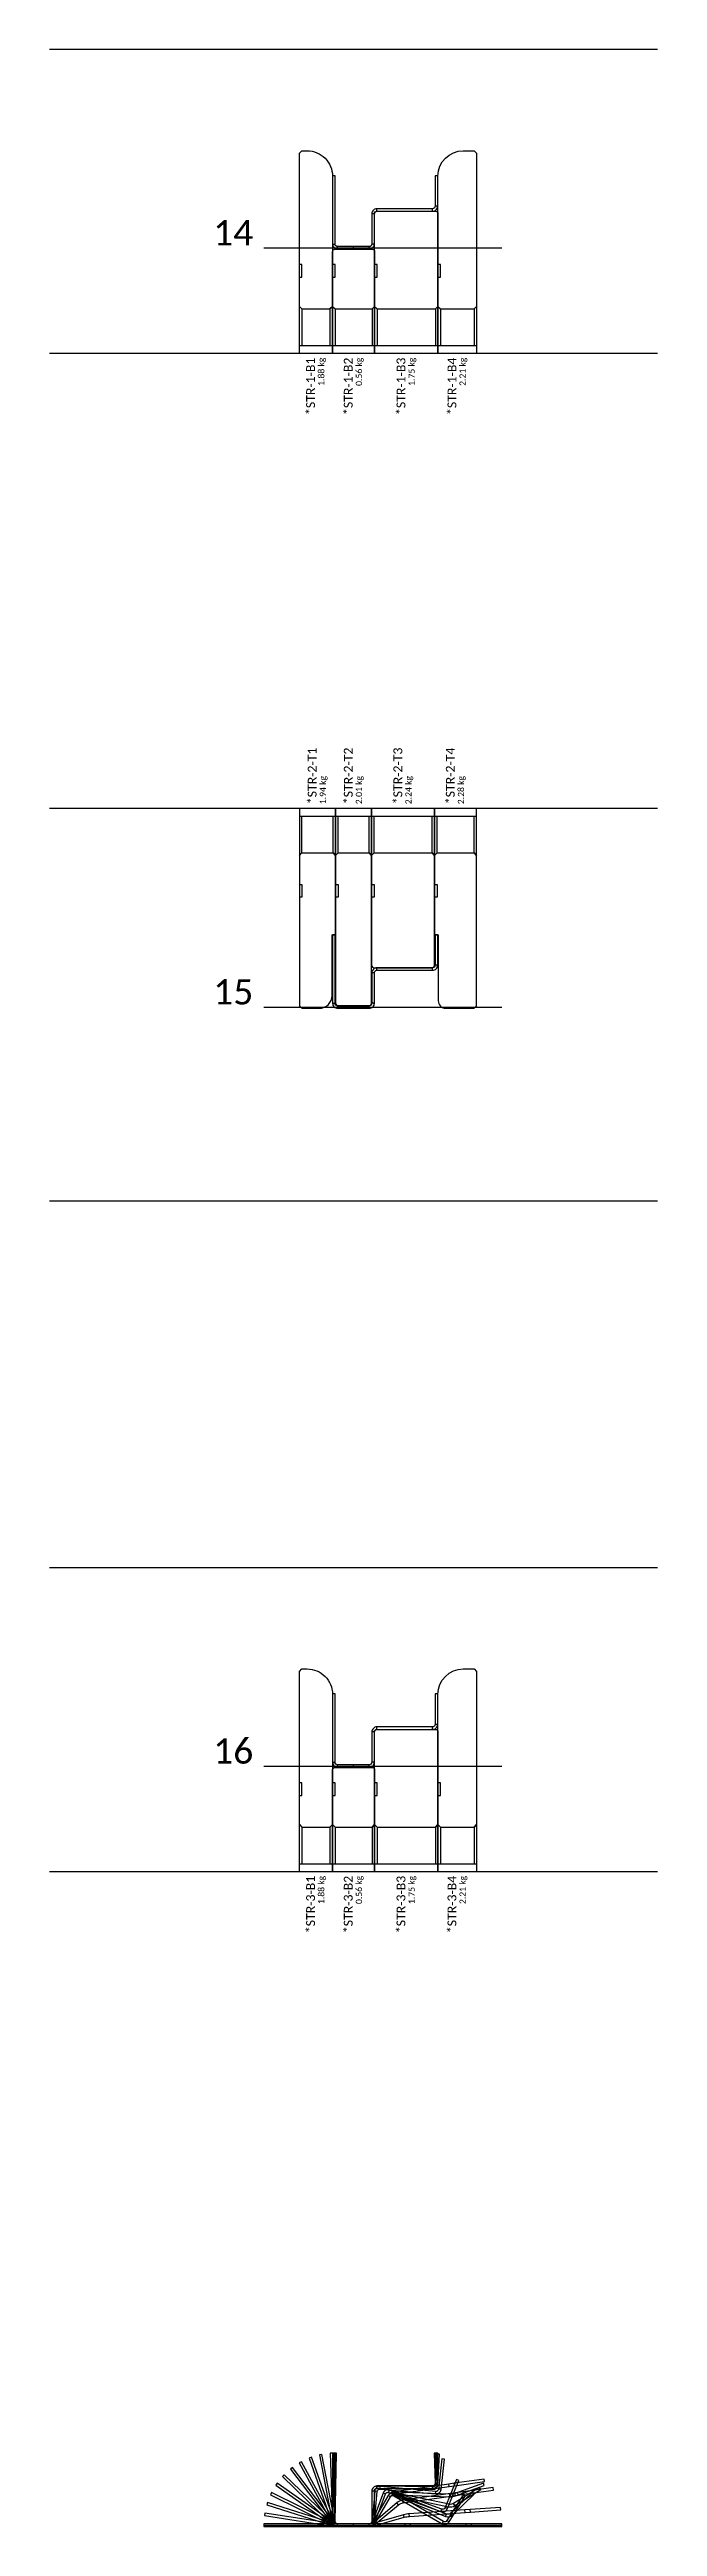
# Model space of a CAD drawing. Header units: millimetres. Extents: x -43 to 662, y -5184 to -4.
# Drawn here: x 422 to 662, y -5184 to -4205 of the extents above; entities that cross this region are included whole.
import ezdxf
from ezdxf.enums import TextEntityAlignment as Align

# ---------------------------------------------------------------- set-up
doc = ezdxf.new("R2010")
doc.units = ezdxf.units.MM
doc.layers.add('0-CAD-polyline', color=7, linetype='CONTINUOUS')
doc.styles.get("Standard").update_dxf_attribs({"font": 'calibri.ttf', "height": 3})

msp = doc.modelspace()

# ---------------------------------------------------------------- texts
at = {"layer": '0-CAD-polyline'}
for s, p in [('14', (486.69, -4282.84)), ('15', (486.69, -4582.84)), ('16', (486.69, -4882.84))]:
    msp.add_text(s, height=10, dxfattribs=at).set_placement(p)
at = {"layer": '0-CAD-polyline', "color": 1}
for s, height, p in [('*STR-1-B1', 3.5, (525.12, -4327.19)), ('1.88 kg', 2.45, (529.32, -4327.19)), ('*STR-1-B2', 3.5, (539.99, -4327.19)), ('0.56 kg', 2.45, (544.19, -4327.19)), ('*STR-1-B3', 3.5, (560.81, -4327.19)), ('1.75 kg', 2.45, (565.01, -4327.19)), ('*STR-1-B4', 3.5, (580.94, -4327.19)), ('2.21 kg', 2.45, (585.14, -4327.19)), ('*STR-3-B1', 3.5, (525.12, -4927.19)), ('1.88 kg', 2.45, (529.32, -4927.19)), ('*STR-3-B2', 3.5, (539.99, -4927.19)), ('0.56 kg', 2.45, (544.19, -4927.19)), ('*STR-3-B3', 3.5, (560.81, -4927.19)), ('1.75 kg', 2.45, (565.01, -4927.19)), ('*STR-3-B4', 3.5, (580.94, -4927.19)), ('2.21 kg', 2.45, (585.14, -4927.19))]:
    msp.add_text(s, height=height, rotation=90, dxfattribs=at).set_placement(p, align=Align.MIDDLE_RIGHT)
at = {"layer": '0-CAD-polyline', "color": 5}
for s, height, p in [('*STR-2-T1', 3.5, (525.74, -4503.69)), ('*STR-2-T2', 3.5, (540.01, -4503.69)), ('*STR-2-T3', 3.5, (559.56, -4503.69)), ('*STR-2-T4', 3.5, (580.29, -4503.69)), ('1.94 kg', 2.45, (529.94, -4503.69)), ('2.01 kg', 2.45, (544.21, -4503.69)), ('2.24 kg', 2.45, (563.76, -4503.69)), ('2.28 kg', 2.45, (584.49, -4503.69))]:
    msp.add_text(s, height=height, rotation=90, dxfattribs=at).set_placement(p, align=Align.MIDDLE_LEFT)

# ---------------------------------------------------------------- linework, layer by layer
at = {"layer": '0-CAD-polyline', "color": 1}
for p, q in [((662.06, -4205.44), (422.06, -4205.44)), ((506.69, -4283.84), (600.69, -4283.84)), ((521.68, -4290.44), (520.68, -4290.44)), ((520.68, -4295.44), (521.68, -4295.44)), ((521.68, -4295.44), (521.68, -4290.44)), ((534.76, -4290.44), (533.76, -4290.44)), ((533.76, -4295.44), (534.76, -4295.44)), ((534.76, -4295.44), (534.76, -4290.44)), ((551.41, -4290.44), (550.41, -4290.44)), ((550.41, -4295.44), (551.41, -4295.44)), ((551.41, -4295.44), (551.41, -4290.44)), ((576.41, -4290.44), (575.41, -4290.44)), ((575.41, -4295.44), (576.41, -4295.44)), ((576.41, -4295.44), (576.41, -4290.44)), ((520.68, -4306.94), (521.68, -4307.94)), ((533.76, -4306.94), (532.76, -4307.94)), ((533.76, -4306.94), (534.76, -4307.94)), ((550.41, -4306.94), (549.41, -4307.94)), ((550.41, -4306.94), (551.41, -4307.94)), ((575.41, -4306.94), (574.41, -4307.94)), ((575.41, -4306.94), (576.41, -4307.94)), ((590.68, -4306.94), (589.68, -4307.94)), ((521.68, -4307.94), (521.68, -4322.44)), ((521.68, -4307.94), (532.76, -4307.94)), ((521.68, -4307.94), (521.68, -4322.44)), ((532.76, -4307.94), (532.76, -4322.44)), ((532.76, -4307.94), (532.76, -4322.44)), ((534.76, -4307.94), (534.76, -4322.44)), ((534.76, -4307.94), (549.41, -4307.94)), ((534.76, -4307.94), (534.76, -4322.44)), ((549.41, -4307.94), (549.41, -4322.44)), ((549.41, -4307.94), (549.41, -4322.44)), ((551.41, -4307.94), (551.41, -4322.44)), ((551.41, -4307.94), (574.41, -4307.94)), ((551.41, -4307.94), (551.41, -4322.44)), ((574.41, -4307.94), (574.41, -4322.44)), ((574.41, -4307.94), (574.41, -4322.44)), ((576.41, -4307.94), (576.41, -4322.44)), ((576.41, -4307.94), (589.68, -4307.94)), ((576.41, -4307.94), (576.41, -4322.44)), ((589.68, -4307.94), (589.68, -4322.44)), ((589.68, -4307.94), (589.68, -4322.44)), ((422.06, -4325.44), (662.06, -4325.44)), ((520.68, -4322.44), (533.76, -4322.44)), ((520.68, -4322.44), (533.76, -4322.44)), ((533.76, -4322.44), (550.41, -4322.44)), ((533.76, -4322.44), (550.41, -4322.44)), ((550.41, -4322.44), (575.41, -4322.44)), ((550.41, -4322.44), (575.41, -4322.44)), ((575.41, -4322.44), (590.68, -4322.44)), ((575.41, -4322.44), (590.68, -4322.44)), ((662.06, -4505.44), (422.06, -4505.44)), ((506.69, -4583.84), (600.69, -4583.84)), ((422.06, -4660.44), (662.06, -4660.44)), ((662.06, -4805.44), (422.06, -4805.44)), ((506.69, -4883.84), (600.69, -4883.84)), ((521.68, -4890.44), (520.68, -4890.44)), ((521.68, -4895.44), (521.68, -4890.44)), ((534.76, -4890.44), (533.76, -4890.44)), ((534.76, -4895.44), (534.76, -4890.44)), ((551.41, -4890.44), (550.41, -4890.44)), ((551.41, -4895.44), (551.41, -4890.44)), ((576.41, -4890.44), (575.41, -4890.44)), ((576.41, -4895.44), (576.41, -4890.44)), ((520.68, -4895.44), (521.68, -4895.44)), ((533.76, -4895.44), (534.76, -4895.44)), ((550.41, -4895.44), (551.41, -4895.44)), ((575.41, -4895.44), (576.41, -4895.44)), ((520.68, -4906.94), (521.68, -4907.94)), ((521.68, -4907.94), (521.68, -4922.44)), ((521.68, -4907.94), (532.76, -4907.94)), ((521.68, -4907.94), (521.68, -4922.44)), ((533.76, -4906.94), (532.76, -4907.94)), ((532.76, -4907.94), (532.76, -4922.44)), ((532.76, -4907.94), (532.76, -4922.44)), ((533.76, -4906.94), (534.76, -4907.94)), ((534.76, -4907.94), (534.76, -4922.44)), ((534.76, -4907.94), (549.41, -4907.94)), ((534.76, -4907.94), (534.76, -4922.44)), ((550.41, -4906.94), (549.41, -4907.94)), ((549.41, -4907.94), (549.41, -4922.44)), ((549.41, -4907.94), (549.41, -4922.44)), ((550.41, -4906.94), (551.41, -4907.94)), ((551.41, -4907.94), (551.41, -4922.44)), ((551.41, -4907.94), (574.41, -4907.94)), ((551.41, -4907.94), (551.41, -4922.44)), ((575.41, -4906.94), (574.41, -4907.94)), ((574.41, -4907.94), (574.41, -4922.44)), ((574.41, -4907.94), (574.41, -4922.44)), ((575.41, -4906.94), (576.41, -4907.94)), ((576.41, -4907.94), (576.41, -4922.44)), ((576.41, -4907.94), (589.68, -4907.94)), ((576.41, -4907.94), (576.41, -4922.44)), ((590.68, -4906.94), (589.68, -4907.94)), ((589.68, -4907.94), (589.68, -4922.44)), ((589.68, -4907.94), (589.68, -4922.44)), ((520.68, -4922.44), (533.76, -4922.44)), ((520.68, -4922.44), (533.76, -4922.44)), ((533.76, -4922.44), (550.41, -4922.44)), ((533.76, -4922.44), (550.41, -4922.44)), ((550.41, -4922.44), (575.41, -4922.44)), ((550.41, -4922.44), (575.41, -4922.44)), ((575.41, -4922.44), (590.68, -4922.44)), ((575.41, -4922.44), (590.68, -4922.44)), ((422.06, -4925.44), (662.06, -4925.44)), ((551.31, -5169.34), (551.31, -5168.34)), ((552.51, -5169.57), (552.6, -5168.58)), ((573.31, -5169.34), (573.31, -5168.34)), ((575.31, -5167.34), (574.31, -5167.34)), ((550.31, -5170.34), (549.31, -5170.34)), ((551.43, -5170.48), (550.43, -5170.4)), ((574.43, -5171.49), (574.52, -5170.5)), ((576.62, -5169.71), (575.62, -5169.59)), ((506.69, -5183.84), (600.69, -5183.84)), ((533.67, -5182.56), (534.65, -5182.37)), ((533.69, -5184.34), (533.69, -5183.34)), ((533.81, -5182.34), (534.81, -5182.34)), ((535.81, -5184.34), (535.81, -5183.34)), ((535.81, -5184.34), (535.81, -5183.34)), ((535.81, -5184.34), (535.81, -5183.34)), ((542.06, -5184.34), (542.06, -5183.34)), ((542.06, -5184.34), (542.06, -5183.34)), ((542.06, -5184.34), (542.06, -5183.34)), ((548.31, -5184.34), (548.31, -5183.34)), ((548.31, -5184.34), (548.31, -5183.34)), ((548.31, -5184.34), (548.31, -5183.34)), ((550.31, -5182.34), (549.31, -5182.34)), ((550.38, -5182.44), (549.39, -5182.35)), ((550.44, -5184.34), (550.44, -5183.34)), ((562.44, -5184.34), (562.44, -5183.34)), ((564.56, -5184.34), (564.56, -5183.34)), ((586.56, -5184.34), (586.56, -5183.34)), ((588.69, -5184.34), (588.69, -5183.34))]:
    msp.add_line(p, q, dxfattribs=at)
at = {"layer": '0-CAD-polyline', "color": 5}
for p, q in [((575.31, -4267.34), (574.31, -4267.34)), ((550.31, -4270.34), (549.31, -4270.34)), ((551.31, -4269.34), (551.31, -4268.34)), ((573.31, -4269.34), (573.31, -4268.34)), ((533.81, -4282.34), (534.81, -4282.34)), ((535.81, -4284.34), (535.81, -4283.34)), ((542.06, -4284.34), (542.06, -4283.34)), ((548.31, -4284.34), (548.31, -4283.34)), ((550.31, -4282.34), (549.31, -4282.34)), ((520.68, -4508.44), (535.01, -4508.44)), ((520.68, -4508.44), (535.01, -4508.44)), ((521.68, -4522.94), (521.68, -4508.44)), ((521.68, -4522.94), (521.68, -4508.44)), ((534.01, -4522.94), (534.01, -4508.44)), ((534.01, -4522.94), (534.01, -4508.44)), ((535.01, -4508.44), (549.21, -4508.44)), ((535.01, -4508.44), (549.21, -4508.44)), ((536.01, -4522.94), (536.01, -4508.44)), ((536.01, -4522.94), (536.01, -4508.44)), ((548.21, -4522.94), (548.21, -4508.44)), ((548.21, -4522.94), (548.21, -4508.44)), ((549.21, -4508.44), (574.11, -4508.44)), ((549.21, -4508.44), (574.11, -4508.44)), ((550.21, -4522.94), (550.21, -4508.44)), ((550.21, -4522.94), (550.21, -4508.44)), ((573.11, -4522.94), (573.11, -4508.44)), ((573.11, -4522.94), (573.11, -4508.44)), ((574.11, -4508.44), (590.68, -4508.44)), ((574.11, -4508.44), (590.68, -4508.44)), ((575.11, -4522.94), (575.11, -4508.44)), ((575.11, -4522.94), (575.11, -4508.44)), ((589.68, -4522.94), (589.68, -4508.44)), ((589.68, -4522.94), (589.68, -4508.44)), ((520.68, -4523.94), (521.68, -4522.94)), ((521.68, -4522.94), (534.01, -4522.94)), ((535.01, -4523.94), (534.01, -4522.94)), ((535.01, -4523.94), (536.01, -4522.94)), ((536.01, -4522.94), (548.21, -4522.94)), ((549.21, -4523.94), (548.21, -4522.94)), ((549.21, -4523.94), (550.21, -4522.94)), ((550.21, -4522.94), (573.11, -4522.94)), ((574.11, -4523.94), (573.11, -4522.94)), ((574.11, -4523.94), (575.11, -4522.94)), ((575.11, -4522.94), (589.68, -4522.94)), ((590.68, -4523.94), (589.68, -4522.94)), ((520.68, -4535.44), (521.68, -4535.44)), ((521.68, -4540.44), (520.68, -4540.44)), ((521.68, -4535.44), (521.68, -4540.44)), ((535.01, -4535.44), (536.01, -4535.44)), ((536.01, -4540.44), (535.01, -4540.44)), ((536.01, -4535.44), (536.01, -4540.44)), ((549.21, -4535.44), (550.21, -4535.44)), ((550.21, -4540.44), (549.21, -4540.44)), ((550.21, -4535.44), (550.21, -4540.44)), ((574.11, -4535.44), (575.11, -4535.44)), ((575.11, -4540.44), (574.11, -4540.44)), ((575.11, -4535.44), (575.11, -4540.44)), ((550.31, -4570.34), (549.31, -4570.34)), ((551.31, -4569.34), (551.31, -4568.34)), ((573.31, -4569.34), (573.31, -4568.34)), ((575.31, -4567.34), (574.31, -4567.34)), ((533.81, -4582.34), (534.81, -4582.34)), ((535.81, -4584.34), (535.81, -4583.34)), ((542.06, -4584.34), (542.06, -4583.34)), ((548.31, -4584.34), (548.31, -4583.34)), ((550.31, -4582.34), (549.31, -4582.34)), ((550.31, -4870.34), (549.31, -4870.34)), ((551.31, -4869.34), (551.31, -4868.34)), ((573.31, -4869.34), (573.31, -4868.34)), ((575.31, -4867.34), (574.31, -4867.34)), ((533.81, -4882.34), (534.81, -4882.34)), ((535.81, -4884.34), (535.81, -4883.34)), ((542.06, -4884.34), (542.06, -4883.34)), ((548.31, -4884.34), (548.31, -4883.34)), ((550.31, -4882.34), (549.31, -4882.34)), ((551.31, -5169.34), (551.31, -5168.34)), ((573.31, -5169.34), (573.31, -5168.34)), ((575.28, -5167.3), (574.28, -5167.33)), ((550.31, -5170.34), (549.31, -5170.34)), ((556.63, -5172.61), (555.76, -5172.11)), ((558.03, -5172.12), (558.41, -5171.19)), ((533.46, -5183.17), (534.26, -5182.56)), ((533.83, -5182.32), (534.83, -5182.33)), ((535.81, -5184.34), (535.81, -5183.34)), ((535.81, -5184.34), (535.81, -5183.34)), ((542.06, -5184.34), (542.06, -5183.34)), ((542.06, -5184.34), (542.06, -5183.34)), ((548.31, -5184.34), (548.31, -5183.34)), ((548.31, -5184.34), (548.31, -5183.34)), ((550.31, -5182.34), (549.31, -5182.34)), ((550.63, -5183), (549.76, -5182.5)), ((578.43, -5180.36), (578.81, -5179.44)), ((581.1, -5179.85), (580.4, -5179.13))]:
    msp.add_line(p, q, dxfattribs=at)
at = {"layer": '0-CAD-polyline', "color": 4}
for p, q in [((551.31, -5169.34), (551.31, -5168.34)), ((573.31, -5169.34), (573.31, -5168.34)), ((575.31, -5167.34), (574.31, -5167.34)), ((550.31, -5170.34), (549.31, -5170.34)), ((556.63, -5172.61), (555.76, -5172.11)), ((558.07, -5171.97), (558.27, -5170.99)), ((559.88, -5175.76), (559.23, -5174.99)), ((561.62, -5174.98), (561.48, -5173.99)), ((579.59, -5176.54), (579.79, -5175.56)), ((582.11, -5176.1), (581.58, -5175.25)), ((583.4, -5171.92), (583.26, -5170.93)), ((585.51, -5171.63), (585.37, -5170.64)), ((533.44, -5183.38), (534.13, -5182.66)), ((533.52, -5183.98), (533.83, -5183.03)), ((533.81, -5182.34), (534.81, -5182.34)), ((535.81, -5184.34), (535.81, -5183.34)), ((535.81, -5184.34), (535.81, -5183.34)), ((535.81, -5184.34), (535.81, -5183.34)), ((542.06, -5184.34), (542.06, -5183.34)), ((542.06, -5184.34), (542.06, -5183.34)), ((542.06, -5184.34), (542.06, -5183.34)), ((548.31, -5184.34), (548.31, -5183.34)), ((548.31, -5184.34), (548.31, -5183.34)), ((548.31, -5184.34), (548.31, -5183.34)), ((550.31, -5182.34), (549.31, -5182.34)), ((550.63, -5183), (549.76, -5182.5)), ((550.68, -5183.47), (550.04, -5182.71))]:
    msp.add_line(p, q, dxfattribs=at)
at = {"layer": '0-CAD-polyline', "color": 6}
for p, q in [((551.31, -5169.34), (551.31, -5168.34)), ((573.31, -5169.34), (573.31, -5168.34)), ((575.31, -5167.34), (574.31, -5167.34)), ((550.31, -5170.34), (549.31, -5170.34)), ((556.63, -5172.61), (555.76, -5172.11)), ((558, -5172.24), (558.5, -5171.37)), ((533.5, -5182.96), (534.38, -5182.48)), ((533.81, -5182.34), (534.81, -5182.34)), ((535.81, -5184.34), (535.81, -5183.34)), ((535.81, -5184.34), (535.81, -5183.34)), ((542.06, -5184.34), (542.06, -5183.34)), ((542.06, -5184.34), (542.06, -5183.34)), ((548.31, -5184.34), (548.31, -5183.34)), ((548.31, -5184.34), (548.31, -5183.34)), ((550.31, -5182.34), (549.31, -5182.34)), ((550.63, -5183), (549.76, -5182.5)), ((577.05, -5183.24), (577.55, -5182.37)), ((579.79, -5182.56), (578.94, -5182.03))]:
    msp.add_line(p, q, dxfattribs=at)
at = {"layer": '0-CAD-polyline', "color": 7}
for p, q in [((551.31, -5169.34), (551.31, -5168.34)), ((573.31, -5169.34), (573.31, -5168.34)), ((575.31, -5167.34), (574.31, -5167.34)), ((550.31, -5170.34), (549.31, -5170.34)), ((554.66, -5171.49), (553.72, -5171.15)), ((555.94, -5170.89), (556.28, -5169.95)), ((576.61, -5178.42), (576.96, -5177.48)), ((579.19, -5177.27), (578.26, -5176.89)), ((533.57, -5182.76), (534.51, -5182.42)), ((533.81, -5182.34), (534.81, -5182.34)), ((535.81, -5184.34), (535.81, -5183.34)), ((535.81, -5184.34), (535.81, -5183.34)), ((542.06, -5184.34), (542.06, -5183.34)), ((542.06, -5184.34), (542.06, -5183.34)), ((548.31, -5184.34), (548.31, -5183.34)), ((548.31, -5184.34), (548.31, -5183.34)), ((550.31, -5182.34), (549.31, -5182.34)), ((550.55, -5182.77), (549.61, -5182.42))]:
    msp.add_line(p, q, dxfattribs=at)
at = {"layer": '0-CAD-polyline', "color": 3}
for p, q in [((551.31, -5169.34), (551.31, -5168.34)), ((551.31, -5169.35), (551.33, -5168.35)), ((573.31, -5169.34), (573.31, -5168.34)), ((575.31, -5167.34), (574.31, -5167.34)), ((575.37, -5167.81), (574.38, -5167.76)), ((550.31, -5170.34), (549.31, -5170.34)), ((550.31, -5170.34), (549.31, -5170.34)), ((556.63, -5172.61), (555.76, -5172.11)), ((558.08, -5171.8), (558.12, -5170.8)), ((573.31, -5169.73), (573.33, -5168.73)), ((580.07, -5172.57), (580.1, -5171.57)), ((582.4, -5172.2), (582.06, -5171.26)), ((586.09, -5178.82), (586.02, -5177.82)), ((588.21, -5178.67), (588.14, -5177.67)), ((533.44, -5183.58), (534.02, -5182.77)), ((533.6, -5184.16), (533.75, -5183.18)), ((533.78, -5182.38), (534.78, -5182.34)), ((533.81, -5182.34), (534.81, -5182.34)), ((535.81, -5184.34), (535.81, -5183.34)), ((535.81, -5184.34), (535.81, -5183.34)), ((535.81, -5184.34), (535.81, -5183.34)), ((535.81, -5184.34), (535.81, -5183.34)), ((542.06, -5184.34), (542.06, -5183.34)), ((542.06, -5184.34), (542.06, -5183.34)), ((542.06, -5184.34), (542.06, -5183.34)), ((542.06, -5184.34), (542.06, -5183.34)), ((548.31, -5184.34), (548.31, -5183.34)), ((548.31, -5184.34), (548.31, -5183.34)), ((548.31, -5184.34), (548.31, -5183.34)), ((548.31, -5184.34), (548.31, -5183.34)), ((550.31, -5182.34), (549.31, -5182.34)), ((550.31, -5182.34), (549.31, -5182.34)), ((550.63, -5183), (549.76, -5182.5)), ((550.59, -5184.02), (550.31, -5183.05)), ((562.12, -5180.71), (561.85, -5179.75)), ((564.14, -5180.35), (564.07, -5179.35))]:
    msp.add_line(p, q, dxfattribs=at)
at = {"layer": '0-CAD-polyline', "color": 2}
for p, q in [((579.86, -5168.57), (579.72, -5167.58)), ((581.97, -5168.27), (581.83, -5167.28)), ((556.63, -5172.61), (555.76, -5172.11)), ((558.08, -5171.63), (557.94, -5170.64)), ((533.47, -5183.79), (533.92, -5182.89)), ((535.81, -5184.34), (535.81, -5183.34)), ((542.06, -5184.34), (542.06, -5183.34)), ((548.31, -5184.34), (548.31, -5183.34)), ((550.63, -5183), (549.76, -5182.5))]:
    msp.add_line(p, q, dxfattribs=at)
at = {"layer": '0-CAD-polyline', "color": 1}
for points in [[(520.68, -4325.44), (520.68, -4246.44), (521.68, -4245.44), (523.76, -4245.44, -0.414214), (533.76, -4255.44), (533.76, -4325.44)], [(575.41, -4325.44), (575.41, -4255.44, -0.414213), (585.41, -4245.44), (589.68, -4245.44), (590.68, -4246.44), (590.68, -4325.44)], [(550.41, -4325.44), (550.41, -4270.34, -0.414214), (551.41, -4269.34), (574.41, -4269.34, -0.414214), (575.41, -4270.34), (575.41, -4325.44)], [(533.76, -4325.44), (533.76, -4285.34, -0.414214), (534.76, -4284.34), (549.41, -4284.34, -0.414214), (550.41, -4285.34), (550.41, -4325.44)], [(520.68, -4925.44), (520.68, -4846.44), (521.68, -4845.44), (523.76, -4845.44, -0.414214), (533.76, -4855.44), (533.76, -4925.44)], [(575.41, -4925.44), (575.41, -4855.44, -0.414213), (585.41, -4845.44), (589.68, -4845.44), (590.68, -4846.44), (590.68, -4925.44)], [(550.41, -4925.44), (550.41, -4870.34, -0.414214), (551.41, -4869.34), (574.41, -4869.34, -0.414214), (575.41, -4870.34), (575.41, -4925.44)], [(533.76, -4925.44), (533.76, -4885.34, -0.414214), (534.76, -4884.34), (549.41, -4884.34, -0.414214), (550.41, -4885.34), (550.41, -4925.44)], [(529.59, -5155.85), (528.61, -5156.04), (533.67, -5182.56, 0.360022), (535.81, -5184.34), (542.06, -5184.34), (548.31, -5184.34, 0.388879), (550.38, -5182.44), (551.43, -5170.48, -0.414214), (552.51, -5169.57), (574.43, -5171.49, 0.406566), (576.62, -5169.71), (577.97, -5157.78), (576.98, -5157.67), (575.62, -5169.59, -0.406566), (574.52, -5170.5), (552.6, -5168.58, 0.414214), (550.43, -5170.4), (549.39, -5182.35, -0.388879), (548.31, -5183.34), (542.06, -5183.34), (535.81, -5183.34, -0.360022), (534.65, -5182.37), (529.59, -5155.85)], [(534.81, -5155.34), (533.81, -5155.34), (533.81, -5182.34, 0.414214), (535.81, -5184.34), (542.06, -5184.34), (548.31, -5184.34, 0.414214), (550.31, -5182.34), (550.31, -5170.34, -0.414214), (551.31, -5169.34), (573.31, -5169.34, 0.414214), (575.31, -5167.34), (575.31, -5155.34), (574.31, -5155.34), (574.31, -5167.34, -0.414214), (573.31, -5168.34), (551.31, -5168.34, 0.414214), (549.31, -5170.34), (549.31, -5182.34, -0.414214), (548.31, -5183.34), (542.06, -5183.34), (535.81, -5183.34, -0.414214), (534.81, -5182.34), (534.81, -5155.34)]]:
    msp.add_lwpolyline(points, format="xyb", dxfattribs=at)
at = {"layer": '0-CAD-polyline', "color": 5}
for points in [[(534.81, -4255.34), (533.81, -4255.34), (533.81, -4282.34, 0.414214), (535.81, -4284.34), (542.06, -4284.34), (548.31, -4284.34, 0.414214), (550.31, -4282.34), (550.31, -4270.34, -0.414214), (551.31, -4269.34), (573.31, -4269.34, 0.414214), (575.31, -4267.34), (575.31, -4255.34), (574.31, -4255.34), (574.31, -4267.34, -0.414214), (573.31, -4268.34), (551.31, -4268.34, 0.414214), (549.31, -4270.34), (549.31, -4282.34, -0.414214), (548.31, -4283.34), (542.06, -4283.34), (535.81, -4283.34, -0.414214), (534.81, -4282.34), (534.81, -4255.34)], [(520.68, -4505.44), (520.68, -4583.34), (521.68, -4584.34), (528.61, -4584.34, 0.414214), (533.61, -4579.34), (533.61, -4555.34), (534.81, -4555.34, 0.414214), (535.01, -4555.14), (535.01, -4505.44)], [(535.01, -4505.44), (535.01, -4582.34, 0.414213), (536.01, -4583.34), (548.21, -4583.34, 0.414214), (549.21, -4582.34), (549.21, -4505.44)], [(549.21, -4505.44), (549.21, -4567.34, 0.414214), (550.21, -4568.34), (573.11, -4568.34, 0.414213), (574.11, -4567.34), (574.11, -4505.44)], [(574.11, -4505.44), (574.11, -4555.14, 0.414214), (574.31, -4555.34), (575.51, -4555.34), (575.51, -4581.34, 0.414214), (578.51, -4584.34), (589.68, -4584.34), (590.68, -4583.34), (590.68, -4505.44)], [(534.81, -4555.34), (533.81, -4555.34), (533.81, -4582.34, 0.414214), (535.81, -4584.34), (542.06, -4584.34), (548.31, -4584.34, 0.414214), (550.31, -4582.34), (550.31, -4570.34, -0.414214), (551.31, -4569.34), (573.31, -4569.34, 0.414214), (575.31, -4567.34), (575.31, -4555.34), (574.31, -4555.34), (574.31, -4567.34, -0.414214), (573.31, -4568.34), (551.31, -4568.34, 0.414214), (549.31, -4570.34), (549.31, -4582.34, -0.414214), (548.31, -4583.34), (542.06, -4583.34), (535.81, -4583.34, -0.414214), (534.81, -4582.34), (534.81, -4555.34)], [(534.81, -4855.34), (533.81, -4855.34), (533.81, -4882.34, 0.414214), (535.81, -4884.34), (542.06, -4884.34), (548.31, -4884.34, 0.414214), (550.31, -4882.34), (550.31, -4870.34, -0.414214), (551.31, -4869.34), (573.31, -4869.34, 0.414214), (575.31, -4867.34), (575.31, -4855.34), (574.31, -4855.34), (574.31, -4867.34, -0.414214), (573.31, -4868.34), (551.31, -4868.34, 0.414214), (549.31, -4870.34), (549.31, -4882.34, -0.414214), (548.31, -4883.34), (542.06, -4883.34), (535.81, -4883.34, -0.414214), (534.81, -4882.34), (534.81, -4855.34)], [(535.3, -5155.34), (534.3, -5155.32), (533.83, -5182.32, 0.419335), (535.81, -5184.34), (542.06, -5184.34), (548.31, -5184.34, 0.414214), (550.31, -5182.34), (550.31, -5170.34, -0.414214), (551.31, -5169.34), (573.31, -5169.34, 0.424475), (575.28, -5167.3), (574.86, -5155.3), (573.86, -5155.34), (574.28, -5167.33, -0.424475), (573.31, -5168.34), (551.31, -5168.34, 0.414214), (549.31, -5170.34), (549.31, -5182.34, -0.414214), (548.31, -5183.34), (542.06, -5183.34), (535.81, -5183.34, -0.419335), (534.83, -5182.33), (535.3, -5155.34)], [(517.93, -5161.06), (517.14, -5161.66), (533.46, -5183.17, 0.234548), (535.81, -5184.34), (542.06, -5184.34), (548.31, -5184.34, 0.267949), (550.63, -5183), (556.63, -5172.61, -0.373885), (558.03, -5172.12), (578.43, -5180.36, 0.296213), (581.1, -5179.85), (589.73, -5171.51), (589.03, -5170.79), (580.4, -5179.13, -0.296213), (578.81, -5179.44), (558.41, -5171.19, 0.373885), (555.76, -5172.11), (549.76, -5182.5, -0.267949), (548.31, -5183.34), (542.06, -5183.34), (535.81, -5183.34, -0.234548), (534.26, -5182.56), (517.93, -5161.06)]]:
    msp.add_lwpolyline(points, format="xyb", dxfattribs=at)
at = {"layer": '0-CAD-polyline', "color": 1}
for points in [[(520.68, -4306.94), (521.68, -4307.94), (532.76, -4307.94), (533.76, -4306.94)], [(533.76, -4306.94), (534.76, -4307.94), (549.41, -4307.94), (550.41, -4306.94)], [(550.41, -4306.94), (551.41, -4307.94), (574.41, -4307.94), (575.41, -4306.94)], [(575.41, -4306.94), (576.41, -4307.94), (589.68, -4307.94), (590.68, -4306.94)], [(520.68, -4906.94), (521.68, -4907.94), (532.76, -4907.94), (533.76, -4906.94)], [(533.76, -4906.94), (534.76, -4907.94), (549.41, -4907.94), (550.41, -4906.94)], [(550.41, -4906.94), (551.41, -4907.94), (574.41, -4907.94), (575.41, -4906.94)], [(575.41, -4906.94), (576.41, -4907.94), (589.68, -4907.94), (590.68, -4906.94)], [(506.69, -5183.34), (506.69, -5184.34), (533.69, -5184.34), (535.81, -5184.34), (542.06, -5184.34), (548.31, -5184.34), (550.44, -5184.34), (562.44, -5184.34), (564.56, -5184.34), (586.56, -5184.34), (588.69, -5184.34), (600.69, -5184.34), (600.69, -5183.34), (588.69, -5183.34), (586.56, -5183.34), (564.56, -5183.34), (562.44, -5183.34), (550.44, -5183.34), (548.31, -5183.34), (542.06, -5183.34), (535.81, -5183.34), (533.69, -5183.34), (506.69, -5183.34)]]:
    msp.add_lwpolyline(points, dxfattribs=at)
at = {"layer": '0-CAD-polyline', "color": 5}
for points in [[(520.68, -4523.94), (521.68, -4522.94), (534.01, -4522.94), (535.01, -4523.94)], [(535.01, -4523.94), (536.01, -4522.94), (548.21, -4522.94), (549.21, -4523.94)], [(549.21, -4523.94), (550.21, -4522.94), (573.11, -4522.94), (574.11, -4523.94)], [(574.11, -4523.94), (575.11, -4522.94), (589.68, -4522.94), (590.68, -4523.94)]]:
    msp.add_lwpolyline(points, dxfattribs=at)
at = {"layer": '0-CAD-polyline', "color": 6}
for points in [[(521.54, -5158.73), (520.66, -5159.21), (533.5, -5182.96, 0.275446), (535.81, -5184.34), (542.06, -5184.34), (548.31, -5184.34, 0.267949), (550.63, -5183), (556.63, -5172.61, -0.414214), (558, -5172.24), (577.05, -5183.24, 0.404026), (579.79, -5182.56), (586.14, -5172.38), (585.3, -5171.85), (578.94, -5182.03, -0.404026), (577.55, -5182.37), (558.5, -5171.37, 0.414214), (555.76, -5172.11), (549.76, -5182.5, -0.267949), (548.31, -5183.34), (542.06, -5183.34), (535.81, -5183.34, -0.275446), (534.38, -5182.48), (521.54, -5158.73)], [(534.81, -5155.34), (533.81, -5155.34), (533.81, -5182.34, 0.414214), (535.81, -5184.34), (542.06, -5184.34), (548.31, -5184.34, 0.414214), (550.31, -5182.34), (550.31, -5170.34, -0.414214), (551.31, -5169.34), (573.31, -5169.34, 0.414214), (575.31, -5167.34), (575.31, -5155.34), (574.31, -5155.34), (574.31, -5167.34, -0.414214), (573.31, -5168.34), (551.31, -5168.34, 0.414214), (549.31, -5170.34), (549.31, -5182.34, -0.414214), (548.31, -5183.34), (542.06, -5183.34), (535.81, -5183.34, -0.414214), (534.81, -5182.34), (534.81, -5155.34)]]:
    msp.add_lwpolyline(points, format="xyb", dxfattribs=at)
at = {"layer": '0-CAD-polyline', "color": 7}
for points in [[(525.46, -5156.99), (524.52, -5157.32), (533.57, -5182.76, 0.317219), (535.81, -5184.34), (542.06, -5184.34), (548.31, -5184.34, 0.315299), (550.55, -5182.77), (554.66, -5171.49, -0.414214), (555.94, -5170.89), (576.61, -5178.42, 0.404026), (579.19, -5177.27), (583.69, -5166.14), (582.76, -5165.77), (578.26, -5176.89, -0.404026), (576.96, -5177.48), (556.28, -5169.95, 0.414214), (553.72, -5171.15), (549.61, -5182.42, -0.315299), (548.31, -5183.34), (542.06, -5183.34), (535.81, -5183.34, -0.317219), (534.51, -5182.42), (525.46, -5156.99)], [(534.81, -5155.34), (533.81, -5155.34), (533.81, -5182.34, 0.414214), (535.81, -5184.34), (542.06, -5184.34), (548.31, -5184.34, 0.414214), (550.31, -5182.34), (550.31, -5170.34, -0.414214), (551.31, -5169.34), (573.31, -5169.34, 0.414214), (575.31, -5167.34), (575.31, -5155.34), (574.31, -5155.34), (574.31, -5167.34, -0.414214), (573.31, -5168.34), (551.31, -5168.34, 0.414214), (549.31, -5170.34), (549.31, -5182.34, -0.414214), (548.31, -5183.34), (542.06, -5183.34), (535.81, -5183.34, -0.414214), (534.81, -5182.34), (534.81, -5155.34)]]:
    msp.add_lwpolyline(points, format="xyb", dxfattribs=at)
at = {"layer": '0-CAD-polyline', "color": 3}
for points in [[(533.84, -5155.36), (532.84, -5155.39), (533.78, -5182.38, 0.404026), (535.81, -5184.34), (542.06, -5184.34), (548.31, -5184.34, 0.414214), (550.31, -5182.34), (550.31, -5170.34, -0.419335), (551.31, -5169.35), (573.31, -5169.73, 0.404026), (575.37, -5167.81), (576, -5155.83), (575, -5155.77), (574.38, -5167.76, -0.404026), (573.33, -5168.73), (551.33, -5168.35, 0.419335), (549.31, -5170.34), (549.31, -5182.34, -0.414214), (548.31, -5183.34), (542.06, -5183.34), (535.81, -5183.34, -0.404026), (534.78, -5182.34), (533.84, -5155.36)], [(534.81, -5155.34), (533.81, -5155.34), (533.81, -5182.34, 0.414214), (535.81, -5184.34), (542.06, -5184.34), (548.31, -5184.34, 0.414214), (550.31, -5182.34), (550.31, -5170.34, -0.414214), (551.31, -5169.34), (573.31, -5169.34, 0.414214), (575.31, -5167.34), (575.31, -5155.34), (574.31, -5155.34), (574.31, -5167.34, -0.414214), (573.31, -5168.34), (551.31, -5168.34, 0.414214), (549.31, -5170.34), (549.31, -5182.34, -0.414214), (548.31, -5183.34), (542.06, -5183.34), (535.81, -5183.34, -0.414214), (534.81, -5182.34), (534.81, -5155.34)], [(511.96, -5167.2), (511.38, -5168.02), (533.44, -5183.58, 0.154808), (535.81, -5184.34), (542.06, -5184.34), (548.31, -5184.34, 0.267949), (550.63, -5183), (556.63, -5172.61, -0.277325), (558.08, -5171.8), (580.07, -5172.57, 0.096289), (582.4, -5172.2), (593.67, -5168.1), (593.33, -5167.16), (582.06, -5171.26, -0.096289), (580.1, -5171.57), (558.12, -5170.8, 0.277325), (555.76, -5172.11), (549.76, -5182.5, -0.267949), (548.31, -5183.34), (542.06, -5183.34), (535.81, -5183.34, -0.154808), (534.02, -5182.77), (511.96, -5167.2)], [(507.07, -5179.05), (506.91, -5180.03), (533.6, -5184.16, 0.038416), (535.81, -5184.34), (542.06, -5184.34), (548.31, -5184.34, 0.069927), (550.59, -5184.02), (562.12, -5180.71, -0.052408), (564.14, -5180.35), (586.09, -5178.82), (588.21, -5178.67), (600.18, -5177.83), (600.11, -5176.83), (588.14, -5177.67), (586.02, -5177.82), (564.07, -5179.35, 0.052408), (561.85, -5179.75), (550.31, -5183.05, -0.069927), (548.31, -5183.34), (542.06, -5183.34), (535.81, -5183.34, -0.038416), (533.75, -5183.18), (507.07, -5179.05)]]:
    msp.add_lwpolyline(points, format="xyb", dxfattribs=at)
at = {"layer": '0-CAD-polyline', "color": 4}
for points in [[(534.81, -5155.34), (533.81, -5155.34), (533.81, -5182.34, 0.414214), (535.81, -5184.34), (542.06, -5184.34), (548.31, -5184.34, 0.414214), (550.31, -5182.34), (550.31, -5170.34, -0.414214), (551.31, -5169.34), (573.31, -5169.34, 0.414214), (575.31, -5167.34), (575.31, -5155.34), (574.31, -5155.34), (574.31, -5167.34, -0.414214), (573.31, -5168.34), (551.31, -5168.34, 0.414214), (549.31, -5170.34), (549.31, -5182.34, -0.414214), (548.31, -5183.34), (542.06, -5183.34), (535.81, -5183.34, -0.414214), (534.81, -5182.34), (534.81, -5155.34)], [(514.71, -5163.9), (514.02, -5164.62), (533.44, -5183.38, 0.19438), (535.81, -5184.34), (542.06, -5184.34), (548.31, -5184.34, 0.267949), (550.63, -5183), (556.63, -5172.61, -0.32492), (558.07, -5171.97), (579.59, -5176.54, 0.19438), (582.11, -5176.1), (592.28, -5169.74), (591.75, -5168.89), (581.58, -5175.25, -0.19438), (579.79, -5175.56), (558.27, -5170.99, 0.32492), (555.76, -5172.11), (549.76, -5182.5, -0.267949), (548.31, -5183.34), (542.06, -5183.34), (535.81, -5183.34, -0.19438), (534.13, -5182.66), (514.71, -5163.9)], [(508.09, -5174.86), (507.79, -5175.82), (533.52, -5183.98, 0.076946), (535.81, -5184.34), (542.06, -5184.34), (548.31, -5184.34, 0.176327), (550.68, -5183.47), (559.88, -5175.76, -0.140541), (561.62, -5174.98), (583.4, -5171.92), (585.51, -5171.63), (597.39, -5169.96), (597.25, -5168.97), (585.37, -5170.64), (583.26, -5170.93), (561.48, -5173.99, 0.140541), (559.23, -5174.99), (550.04, -5182.71, -0.176327), (548.31, -5183.34), (542.06, -5183.34), (535.81, -5183.34, -0.076946), (533.83, -5183.03), (508.09, -5174.86)]]:
    msp.add_lwpolyline(points, format="xyb", dxfattribs=at)
at = {"layer": '0-CAD-polyline', "color": 2}
msp.add_lwpolyline([(509.73, -5170.89), (509.29, -5171.78), (533.47, -5183.79, 0.115704), (535.81, -5184.34), (542.06, -5184.34), (548.31, -5184.34, 0.267949), (550.63, -5183), (556.63, -5172.61, -0.230868), (558.08, -5171.63), (579.86, -5168.57), (581.97, -5168.27), (593.85, -5166.6), (593.71, -5165.61), (581.83, -5167.28), (579.72, -5167.58), (557.94, -5170.64, 0.230868), (555.76, -5172.11), (549.76, -5182.5, -0.267949), (548.31, -5183.34), (542.06, -5183.34), (535.81, -5183.34, -0.115704), (533.92, -5182.89), (509.73, -5170.89)], format="xyb", dxfattribs=at)

msp.set_redraw_order([(e.dxf.handle, doc.entitydb.next_handle()) for e in msp.query("TEXT MTEXT ATTDEF DIMENSION ARC_DIMENSION")])  # texts and dimensions are drawn at this point

doc.saveas('drawing.dxf')
